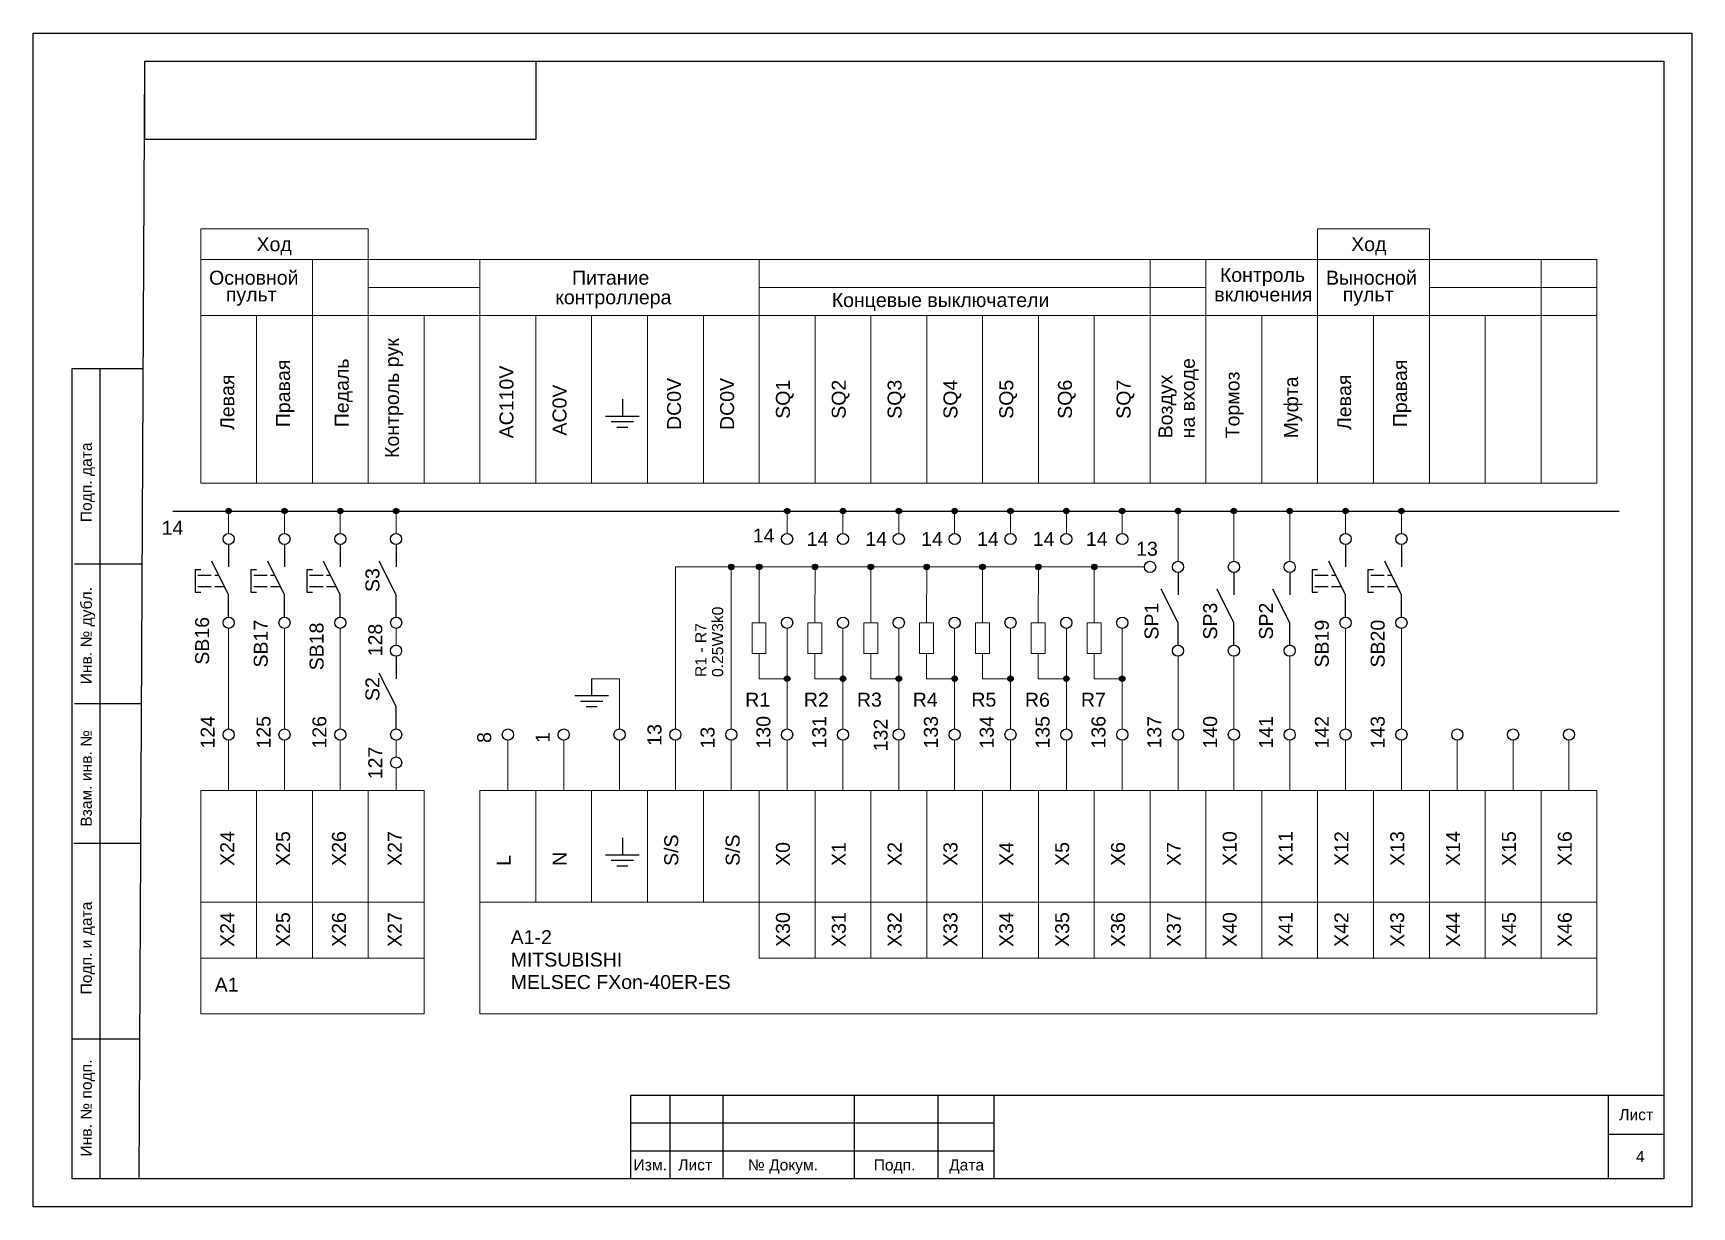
# Model space of a CAD drawing. Header units: millimetres. Extents: x 1674 to 4134, y 2914 to 4124.
# Drawn here: x 2650 to 2947, y 3615.5 to 3825.5 of the extents above; entities that cross this region are included whole.
import ezdxf

# ---------------------------------------------------------------- set-up
doc = ezdxf.new("R2010")
doc.units = ezdxf.units.MM
doc.linetypes.add('ACAD_ISO02W100', pattern=[15, 12, -3])
for name, color, linetype, lineweight in [('Аппаратура', 7, 'Continuous', 20), ('Маркировка', 7, 'Continuous', 25), ('Рамки', 7, 'Continuous', 25)]:
    doc.layers.add(name, color=color, linetype=linetype, lineweight=lineweight)
doc.styles.get("Standard").update_dxf_attribs({"font": 'arial.ttf'})

msp = doc.modelspace()

# ---------------------------------------------------------------- texts
for s, p in [('Ход', (2690, 3786.5)), ('Ход', (2886, 3786.5)), ('Основной', (2681.5, 3780.5)), ('Питание', (2746.5, 3780.5)), ('Контроль', (2862.5, 3781)), ('Выносной', (2881.5, 3780.5)), ('пульт', (2684.5, 3777.5)), ('контроллера', (2743.5, 3777)), ('Концевые выключатели', (2793, 3776.5)), ('включения', (2861.5, 3777.5)), ('пульт', (2884.5, 3777.5)), ('14', (2673, 3735.75)), ('14', (2778.86, 3734.37)), ('14', (2788.5, 3733.75)), ('14', (2799, 3733.75)), ('14', (2809, 3733.75)), ('14', (2819, 3733.75)), ('14', (2829, 3733.75)), ('14', (2838.5, 3733.75)), ('13', (2847.5, 3732)), ('R1', (2777.5, 3705)), ('R2', (2788, 3705)), ('R3', (2797.5, 3705)), ('R4', (2807.5, 3705)), ('R5', (2818, 3705)), ('R6', (2827.59, 3704.98)), ('R7', (2837.61, 3705)), ('A1-2', (2735.5, 3662.5)), ('MITSUBISHI', (2735.5, 3658.48)), ('A1', (2682.5, 3654)), ('MELSEC FXon-40ER-ES', (2735.5, 3654.47))]:
    msp.add_text(s, height=2.5).set_placement(p)
for s, p in [('Контроль рук', (2715.5, 3749.5)), ('Правая', (2696, 3755)), ('Педаль', (2706.5, 3755)), ('AC110V', (2736, 3753)), ('на входе', (2858, 3753)), ('Правая', (2896, 3755)), ('Левая', (2686, 3754.5)), ('DC0V', (2766, 3754.5)), ('DC0V', (2775.5, 3754.5)), ('SQ1', (2785.5, 3756.5)), ('SQ2', (2795.5, 3756.5)), ('SQ3', (2805.5, 3756.5)), ('SQ4', (2815.5, 3756.5)), ('SQ5', (2825.5, 3756.5)), ('SQ6', (2836, 3756.5)), ('SQ7', (2846.5, 3756.5)), ('Воздух', (2854, 3753)), ('Тормоз', (2866, 3753)), ('Муфта', (2876.5, 3753)), ('Левая', (2886, 3754.5)), ('AC0V', (2745.5, 3753.5)), ('S3', (2712, 3725.5)), ('SP1', (2851.5, 3717)), ('SP3', (2862, 3717)), ('SP2', (2872, 3717)), ('SB16', (2681.5, 3712.5)), ('SB17', (2692, 3712)), ('SB18', (2702, 3711.5)), ('128', (2712.5, 3714)), ('SB19', (2882, 3712)), ('SB20', (2892, 3712)), ('S2', (2712, 3706)), ('124', (2682.5, 3697.5)), ('125', (2692.5, 3697.5)), ('126', (2702.5, 3697.5)), ('13', (2762.5, 3698)), ('13', (2772, 3697.5)), ('130', (2782, 3697.5)), ('131', (2792, 3697.5)), ('132', (2803, 3697)), ('133', (2812, 3697.5)), ('134', (2822, 3697.5)), ('135', (2832, 3697.5)), ('136', (2842, 3697.5)), ('137', (2852, 3697.5)), ('140', (2862, 3697.5)), ('141', (2872, 3697.5)), ('142', (2882, 3697.5)), ('143', (2892, 3697.5)), ('127', (2712.5, 3692)), ('8', (2732, 3698.5)), ('1', (2742.5, 3698.5)), ('X24', (2686, 3676.5)), ('X25', (2696, 3676.5)), ('X26', (2706, 3676.5)), ('X27', (2716, 3676.5)), ('S/S', (2765.5, 3676.5)), ('S/S', (2776.5, 3676.5)), ('X0', (2785.5, 3676.5)), ('X1', (2795.5, 3676.5)), ('X2', (2805.5, 3676.5)), ('X3', (2815.5, 3676.5)), ('X4', (2825.5, 3676.5)), ('X5', (2835.5, 3676.5)), ('X6', (2845.5, 3676.5)), ('X7', (2855.5, 3676.5)), ('X10', (2865.5, 3676.5)), ('X11', (2875.5, 3676.5)), ('X12', (2885.5, 3676.5)), ('X13', (2895.5, 3676.5)), ('X14', (2905.5, 3676.5)), ('X15', (2915.5, 3676.5)), ('X16', (2925.5, 3676.5)), ('L', (2735.5, 3676.5)), ('N', (2745.5, 3676.5)), ('X24', (2686, 3662)), ('X25', (2696, 3662)), ('X26', (2706, 3662)), ('X27', (2716, 3662)), ('X30', (2785.5, 3662)), ('X31', (2795.5, 3662)), ('X32', (2805.5, 3662)), ('X33', (2815.5, 3662)), ('X34', (2825.5, 3662)), ('X35', (2835.5, 3662)), ('X36', (2845.5, 3662)), ('X37', (2855.5, 3662)), ('X40', (2865.5, 3662)), ('X41', (2875.5, 3662)), ('X42', (2885.5, 3662)), ('X43', (2895.5, 3662)), ('X44', (2905.5, 3662)), ('X45', (2915.5, 3662)), ('X46', (2925.5, 3662))]:
    msp.add_text(s, height=2.5, rotation=90).set_placement(p)
at = {"layer": 'Маркировка'}
for s, p in [('0.25W3k0', (2773.55, 3710.31)), ('0.25W3k0', (2773.55, 3710.31)), ('R1 - R7', (2770.55, 3710.31))]:
    msp.add_text(s, height=2, rotation=90, dxfattribs=at).set_placement(p)
at = {"layer": 'Рамки'}
for s, p in [('Подп. дата', (2660.5, 3738)), ('Инв. № дубл.', (2660.5, 3709)), ('Взам. инв. №', (2660.5, 3683.5)), ('Подп. и дата', (2660.5, 3653.5)), ('Инв. № подп.', (2660.5, 3624.5))]:
    msp.add_text(s, height=2, rotation=90, dxfattribs=at).set_placement(p)
for s, p in [('Лист', (2934, 3631)), ('Изм.', (2757.5, 3622)), ('Лист', (2765.5, 3622)), ('№ Докум.', (2778, 3622)), ('Подп.', (2800.5, 3622)), ('Дата', (2814, 3622)), ('4', (2937, 3623.5))]:
    msp.add_text(s, height=2, dxfattribs=at).set_placement(p)

# ---------------------------------------------------------------- hatches: boundary and pattern name
h = msp.add_hatch(color=256)
h.dxf.hatch_style = 1
h.paths.add_polyline_path([(2685.5, 3740, 1), (2684.5, 3740, 1)])
h = msp.add_hatch(color=256)
h.dxf.hatch_style = 1
h.paths.add_polyline_path([(2695.5, 3740, 1), (2694.5, 3740, 1)])
h = msp.add_hatch(color=256)
h.dxf.hatch_style = 1
h.paths.add_polyline_path([(2705.5, 3740, 1), (2704.5, 3740, 1)])
h = msp.add_hatch(color=256)
h.dxf.hatch_style = 1
h.paths.add_polyline_path([(2715.5, 3740, 1), (2714.5, 3740, 1)])
h = msp.add_hatch(color=256)
h.dxf.hatch_style = 1
h.paths.add_polyline_path([(2785.5, 3740, 1), (2784.5, 3740, 1)])
h = msp.add_hatch(color=256)
h.dxf.hatch_style = 1
h.paths.add_polyline_path([(2795.5, 3740, 1), (2794.5, 3740, 1)])
h = msp.add_hatch(color=256)
h.dxf.hatch_style = 1
h.paths.add_polyline_path([(2805.5, 3740, 1), (2804.5, 3740, 1)])
h = msp.add_hatch(color=256)
h.dxf.hatch_style = 1
h.paths.add_polyline_path([(2815.5, 3740, 1), (2814.5, 3740, 1)])
h = msp.add_hatch(color=256)
h.dxf.hatch_style = 1
h.paths.add_polyline_path([(2825.5, 3740, 1), (2824.5, 3740, 1)])
h = msp.add_hatch(color=256)
h.dxf.hatch_style = 1
h.paths.add_polyline_path([(2835.5, 3740, 1), (2834.5, 3740, 1)])
h = msp.add_hatch(color=256)
h.dxf.hatch_style = 1
h.paths.add_polyline_path([(2845.5, 3740, 1), (2844.5, 3740, 1)])
h = msp.add_hatch(color=256)
h.dxf.hatch_style = 1
h.paths.add_polyline_path([(2855.5, 3740, 1), (2854.5, 3740, 1)])
h = msp.add_hatch(color=256)
h.dxf.hatch_style = 1
h.paths.add_polyline_path([(2865.5, 3740, 1), (2864.5, 3740, 1)])
h = msp.add_hatch(color=256)
h.dxf.hatch_style = 1
h.paths.add_polyline_path([(2875.5, 3740, 1), (2874.5, 3740, 1)])
h = msp.add_hatch(color=256)
h.dxf.hatch_style = 1
h.paths.add_polyline_path([(2885.5, 3740, 1), (2884.5, 3740, 1)])
h = msp.add_hatch(color=256)
h.dxf.hatch_style = 1
h.paths.add_polyline_path([(2895.5, 3740, 1), (2894.5, 3740, 1)])
h = msp.add_hatch(color=256)
h.dxf.hatch_style = 1
h.paths.add_polyline_path([(2775.5, 3730, 1), (2774.5, 3730, 1)])
h = msp.add_hatch(color=256)
h.dxf.hatch_style = 1
h.paths.add_polyline_path([(2780.5, 3730, 1), (2779.5, 3730, 1)])
h = msp.add_hatch(color=256)
h.dxf.hatch_style = 1
h.paths.add_polyline_path([(2790.5, 3730, 1), (2789.5, 3730, 1)])
h = msp.add_hatch(color=256)
h.dxf.hatch_style = 1
h.paths.add_polyline_path([(2800.5, 3730, 1), (2799.5, 3730, 1)])
h = msp.add_hatch(color=256)
h.dxf.hatch_style = 1
h.paths.add_polyline_path([(2810.5, 3730, 1), (2809.5, 3730, 1)])
h = msp.add_hatch(color=256)
h.dxf.hatch_style = 1
h.paths.add_polyline_path([(2820.5, 3730, 1), (2819.5, 3730, 1)])
h = msp.add_hatch(color=256)
h.dxf.hatch_style = 1
h.paths.add_polyline_path([(2830.5, 3730, 1), (2829.5, 3730, 1)])
h = msp.add_hatch(color=256)
h.dxf.hatch_style = 1
h.paths.add_polyline_path([(2840.5, 3730, 1), (2839.5, 3730, 1)])
h = msp.add_hatch(color=256)
h.dxf.hatch_style = 1
h.paths.add_polyline_path([(2785.5, 3710, 1), (2784.5, 3710, 1)])
h = msp.add_hatch(color=256)
h.dxf.hatch_style = 1
h.paths.add_polyline_path([(2795.5, 3710, 1), (2794.5, 3710, 1)])
h = msp.add_hatch(color=256)
h.dxf.hatch_style = 1
h.paths.add_polyline_path([(2805.5, 3710, 1), (2804.5, 3710, 1)])
h = msp.add_hatch(color=256)
h.dxf.hatch_style = 1
h.paths.add_polyline_path([(2815.5, 3710, 1), (2814.5, 3710, 1)])
h = msp.add_hatch(color=256)
h.dxf.hatch_style = 1
h.paths.add_polyline_path([(2825.5, 3710, 1), (2824.5, 3710, 1)])
h = msp.add_hatch(color=256)
h.dxf.hatch_style = 1
h.paths.add_polyline_path([(2835.5, 3710, 1), (2834.5, 3710, 1)])
h = msp.add_hatch(color=256)
h.dxf.hatch_style = 1
h.paths.add_polyline_path([(2845.5, 3710, 1), (2844.5, 3710, 1)])

# ---------------------------------------------------------------- linework, layer by layer
for p, q in [((2755.5, 3760), (2755.5, 3757)), ((2752.5, 3757), (2758.5, 3757)), ((2753.5, 3756), (2757.5, 3756)), ((2754.5, 3755), (2756.5, 3755)), ((2675, 3740), (2934, 3740)), ((2685, 3734), (2685, 3730)), ((2695, 3734), (2695, 3730)), ((2705, 3734), (2705, 3730)), ((2714.98, 3734), (2714.98, 3730)), ((2885, 3734), (2885, 3730)), ((2895, 3734), (2895, 3730)), ((2685, 3725), (2682, 3731)), ((2695, 3725), (2692, 3731)), ((2705, 3725), (2702, 3731)), ((2714.98, 3725), (2711.98, 3731)), ((2885, 3725), (2882, 3731)), ((2895, 3725), (2892, 3731)), ((2680, 3729.5), (2679, 3729.5)), ((2679, 3729.5), (2679, 3725.5)), ((2690, 3729.5), (2689, 3729.5)), ((2689, 3729.5), (2689, 3725.5)), ((2700, 3729.5), (2699, 3729.5)), ((2699, 3729.5), (2699, 3725.5)), ((2855, 3729), (2855, 3725)), ((2865, 3729), (2865, 3725)), ((2875, 3729), (2875, 3725)), ((2880, 3729.5), (2879, 3729.5)), ((2879, 3729.5), (2879, 3725.5)), ((2890, 3729.5), (2889, 3729.5)), ((2889, 3729.5), (2889, 3725.5)), ((2679, 3725.5), (2680, 3725.5)), ((2685, 3721), (2685, 3725)), ((2689, 3725.5), (2690, 3725.5)), ((2695, 3721), (2695, 3725)), ((2699, 3725.5), (2700, 3725.5)), ((2705, 3721), (2705, 3725)), ((2714.98, 3721), (2714.98, 3725)), ((2855, 3720), (2852, 3726)), ((2865, 3720), (2862, 3726)), ((2875, 3720), (2872, 3726)), ((2879, 3725.5), (2880, 3725.5)), ((2885, 3721), (2885, 3725)), ((2889, 3725.5), (2890, 3725.5)), ((2895, 3721), (2895, 3725)), ((2855, 3716), (2855, 3720)), ((2865, 3716), (2865, 3720)), ((2875, 3716), (2875, 3720)), ((2714.98, 3714), (2714.98, 3710)), ((2714.98, 3705), (2711.98, 3711)), ((2750, 3710), (2750, 3707)), ((2747, 3707), (2753, 3707)), ((2714.98, 3701), (2714.98, 3705)), ((2748, 3706), (2752, 3706)), ((2749, 3705), (2751, 3705)), ((2755.5, 3681.5), (2755.5, 3678.5)), ((2752.5, 3678.5), (2758.5, 3678.5)), ((2753.5, 3677.5), (2757.5, 3677.5)), ((2754.5, 3676.5), (2756.5, 3676.5))]:
    msp.add_line(p, q)
at = {"linetype": 'ACAD_ISO02W100', "ltscale": 0.2}
for p, q in [((2679.5, 3728.5), (2683.25, 3728.5)), ((2689.5, 3728.5), (2693.25, 3728.5)), ((2699.5, 3728.5), (2703.25, 3728.5)), ((2879.5, 3728.5), (2883.25, 3728.5)), ((2889.5, 3728.5), (2893.25, 3728.5)), ((2679.5, 3726.5), (2684.25, 3726.5)), ((2689.5, 3726.5), (2694.25, 3726.5)), ((2699.5, 3726.5), (2704.25, 3726.5)), ((2879.5, 3726.5), (2884.25, 3726.5)), ((2889.5, 3726.5), (2894.25, 3726.5))]:
    msp.add_line(p, q, dxfattribs=at)
for centre, radius in [((2685, 3740), 0.5), ((2695, 3740), 0.5), ((2705, 3740), 0.5), ((2715, 3740), 0.5), ((2785, 3740), 0.5), ((2795, 3740), 0.5), ((2805, 3740), 0.5), ((2815, 3740), 0.5), ((2825, 3740), 0.5), ((2835, 3740), 0.5), ((2845, 3740), 0.5), ((2855, 3740), 0.5), ((2865, 3740), 0.5), ((2875, 3740), 0.5), ((2885, 3740), 0.5), ((2895, 3740), 0.5), ((2685, 3735), 1), ((2695, 3735), 1), ((2705, 3735), 1), ((2714.98, 3735), 1), ((2785, 3735), 1), ((2795, 3735), 1), ((2805, 3735), 1), ((2815, 3735), 1), ((2825, 3735), 1), ((2835, 3735), 1), ((2845, 3735), 1), ((2885, 3735), 1), ((2895, 3735), 1), ((2775, 3730), 0.5), ((2780, 3730), 0.5), ((2790, 3730), 0.5), ((2800, 3730), 0.5), ((2810, 3730), 0.5), ((2820, 3730), 0.5), ((2830, 3730), 0.5), ((2840, 3730), 0.5), ((2850, 3730), 1), ((2855, 3730), 1), ((2865, 3730), 1), ((2875, 3730), 1), ((2685, 3720), 1), ((2695, 3720), 1), ((2705, 3720), 1), ((2715, 3720), 1), ((2785, 3720), 1), ((2795, 3720), 1), ((2805, 3720), 1), ((2815, 3720), 1), ((2825, 3720), 1), ((2835, 3720), 1), ((2845, 3720), 1), ((2885, 3720), 1), ((2895, 3720), 1), ((2714.98, 3715), 1), ((2855, 3715), 1), ((2865, 3715), 1), ((2875, 3715), 1), ((2785, 3710), 0.5), ((2795, 3710), 0.5), ((2805, 3710), 0.5), ((2815, 3710), 0.5), ((2825, 3710), 0.5), ((2835, 3710), 0.5), ((2845, 3710), 0.5), ((2685, 3700), 1), ((2695, 3700), 1), ((2705, 3700), 1), ((2715, 3700), 1), ((2735, 3700), 1), ((2745, 3700), 1), ((2755, 3700), 1), ((2765, 3700), 1), ((2775, 3700), 1), ((2785, 3700), 1), ((2795, 3700), 1), ((2805, 3700), 1), ((2815, 3700), 1), ((2825, 3700), 1), ((2835, 3700), 1), ((2845, 3700), 1), ((2855, 3700), 1), ((2865, 3700), 1), ((2875, 3700), 1), ((2885, 3700), 1), ((2895, 3700), 1), ((2905, 3700), 1), ((2915, 3700), 1), ((2925, 3700), 1), ((2715, 3695), 1)]:
    msp.add_circle(centre, radius)
at = {"layer": 'Аппаратура'}
for p, q in [((2680, 3785), (2930, 3785)), ((2680, 3745), (2680, 3785)), ((2700, 3745), (2700, 3785)), ((2710, 3745), (2710, 3785)), ((2730, 3745), (2730, 3785)), ((2780, 3745), (2780, 3785)), ((2850, 3745), (2850, 3785)), ((2860, 3745), (2860, 3785)), ((2880, 3745), (2880, 3785)), ((2900, 3745), (2900, 3785)), ((2920, 3745), (2920, 3785)), ((2930, 3745), (2930, 3785)), ((2710, 3780), (2730, 3780)), ((2780, 3780), (2860, 3780)), ((2900, 3780), (2930, 3780)), ((2680, 3775), (2930, 3775)), ((2690, 3745), (2690, 3775)), ((2720, 3745), (2720, 3775)), ((2740, 3745), (2740, 3775)), ((2750, 3745), (2750, 3775)), ((2760, 3745), (2760, 3775)), ((2770, 3745), (2770, 3775)), ((2790, 3745), (2790, 3775)), ((2800, 3745), (2800, 3775)), ((2810, 3745), (2810, 3775)), ((2820, 3745), (2820, 3775)), ((2830, 3745), (2830, 3775)), ((2840, 3745), (2840, 3775)), ((2870, 3745), (2870, 3775)), ((2890, 3745), (2890, 3775)), ((2910, 3745), (2910, 3775)), ((2680, 3745), (2930, 3745)), ((2685, 3736), (2685, 3740)), ((2695, 3736), (2695, 3740)), ((2705, 3736), (2705, 3740)), ((2715, 3736), (2715, 3740)), ((2785, 3736), (2785, 3740)), ((2795, 3736), (2795, 3740)), ((2805, 3736), (2805, 3740)), ((2815, 3736), (2815, 3740)), ((2825, 3736), (2825, 3740)), ((2835, 3736), (2835, 3740)), ((2845, 3736), (2845, 3740)), ((2855, 3731), (2855, 3739.5)), ((2865, 3731), (2865, 3739.5)), ((2875, 3731), (2875, 3739.5)), ((2885, 3736), (2885, 3740)), ((2895, 3736), (2895, 3740)), ((2765, 3701), (2765, 3730)), ((2765, 3730), (2779, 3730)), ((2775, 3701), (2775, 3730)), ((2779, 3730), (2849, 3730)), ((2779.97, 3720), (2780, 3730)), ((2789.97, 3720), (2790, 3730)), ((2799.97, 3720), (2800, 3730)), ((2809.97, 3720), (2810, 3730)), ((2819.97, 3720), (2820, 3730)), ((2829.97, 3720), (2830, 3730)), ((2839.97, 3720), (2840, 3730)), ((2685, 3719), (2685, 3701)), ((2695, 3719), (2695, 3701)), ((2705, 3719), (2705, 3701)), ((2715, 3716), (2715, 3719)), ((2785, 3719), (2785, 3701)), ((2795, 3719), (2795, 3701)), ((2805, 3719), (2805, 3701)), ((2815, 3719), (2815, 3701)), ((2825, 3719), (2825, 3701)), ((2835, 3719), (2835, 3701)), ((2845, 3719), (2845, 3701)), ((2885, 3719), (2885, 3701)), ((2895, 3719), (2895, 3701)), ((2779.97, 3714.5), (2779.97, 3710)), ((2789.97, 3714.5), (2789.97, 3710)), ((2799.97, 3714.5), (2799.97, 3710)), ((2809.97, 3714.5), (2809.97, 3710)), ((2819.97, 3714.5), (2819.97, 3710)), ((2829.97, 3714.5), (2829.97, 3710)), ((2839.97, 3714.5), (2839.97, 3710)), ((2855, 3714), (2855, 3701)), ((2865, 3714), (2865, 3701)), ((2875, 3714), (2875, 3701)), ((2755, 3710), (2750, 3710)), ((2755, 3701), (2755, 3710)), ((2779.97, 3710), (2785, 3710)), ((2789.97, 3710), (2795, 3710)), ((2799.97, 3710), (2805, 3710)), ((2809.97, 3710), (2815, 3710)), ((2819.97, 3710), (2825, 3710)), ((2829.97, 3710), (2835, 3710)), ((2839.97, 3710), (2845, 3710)), ((2685, 3690), (2685, 3699)), ((2695, 3690), (2695, 3699)), ((2705, 3690), (2705, 3699)), ((2715, 3696), (2715, 3699)), ((2735, 3690), (2735, 3699)), ((2745, 3690), (2745, 3699)), ((2755, 3690), (2755, 3699)), ((2765, 3690), (2765, 3699)), ((2775, 3690), (2775, 3699)), ((2785, 3690), (2785, 3699)), ((2795, 3690), (2795, 3699)), ((2805, 3690), (2805, 3699)), ((2815, 3690), (2815, 3699)), ((2825, 3690), (2825, 3699)), ((2835, 3690), (2835, 3699)), ((2845, 3690), (2845, 3699)), ((2855, 3690), (2855, 3699)), ((2865, 3690), (2865, 3699)), ((2875, 3690), (2875, 3699)), ((2885, 3690), (2885, 3699)), ((2895, 3690), (2895, 3699)), ((2905, 3690), (2905, 3699)), ((2915, 3690), (2915, 3699)), ((2925, 3690), (2925, 3699)), ((2715, 3690), (2715, 3694))]:
    msp.add_line(p, q, dxfattribs=at)
for points in [[(2680, 3785), (2710, 3785), (2710, 3790.5), (2680, 3790.5)], [(2880, 3785), (2900, 3785), (2900, 3790.5), (2880, 3790.5)], [(2778.72, 3720), (2781.22, 3720), (2781.22, 3714.5), (2778.72, 3714.5)], [(2788.72, 3720), (2791.22, 3720), (2791.22, 3714.5), (2788.72, 3714.5)], [(2798.72, 3720), (2801.22, 3720), (2801.22, 3714.5), (2798.72, 3714.5)], [(2808.72, 3720), (2811.22, 3720), (2811.22, 3714.5), (2808.72, 3714.5)], [(2818.72, 3720), (2821.22, 3720), (2821.22, 3714.5), (2818.72, 3714.5)], [(2828.72, 3720), (2831.22, 3720), (2831.22, 3714.5), (2828.72, 3714.5)], [(2838.72, 3720), (2841.22, 3720), (2841.22, 3714.5), (2838.72, 3714.5)], [(2680, 3670), (2690, 3670), (2690, 3690), (2680, 3690)], [(2690, 3670), (2700, 3670), (2700, 3690), (2690, 3690)], [(2700, 3670), (2710, 3670), (2710, 3690), (2700, 3690)], [(2710, 3670), (2720, 3670), (2720, 3690), (2710, 3690)], [(2730, 3670), (2740, 3670), (2740, 3690), (2730, 3690)], [(2740, 3670), (2750, 3670), (2750, 3690), (2740, 3690)], [(2750, 3670), (2760, 3670), (2760, 3690), (2750, 3690)], [(2760, 3670), (2770, 3670), (2770, 3690), (2760, 3690)], [(2770, 3670), (2780, 3670), (2780, 3690), (2770, 3690)], [(2780, 3670), (2790, 3670), (2790, 3690), (2780, 3690)], [(2790, 3670), (2800, 3670), (2800, 3690), (2790, 3690)], [(2800, 3670), (2810, 3670), (2810, 3690), (2800, 3690)], [(2810, 3670), (2820, 3670), (2820, 3690), (2810, 3690)], [(2820, 3670), (2830, 3670), (2830, 3690), (2820, 3690)], [(2830, 3670), (2840, 3670), (2840, 3690), (2830, 3690)], [(2840, 3670), (2850, 3670), (2850, 3690), (2840, 3690)], [(2850, 3670), (2860, 3670), (2860, 3690), (2850, 3690)], [(2860, 3670), (2870, 3670), (2870, 3690), (2860, 3690)], [(2870, 3670), (2880, 3670), (2880, 3690), (2870, 3690)], [(2880, 3670), (2890, 3670), (2890, 3690), (2880, 3690)], [(2890, 3670), (2900, 3670), (2900, 3690), (2890, 3690)], [(2900, 3670), (2910, 3670), (2910, 3690), (2900, 3690)], [(2910, 3670), (2920, 3670), (2920, 3690), (2910, 3690)], [(2920, 3670), (2930, 3670), (2930, 3690), (2920, 3690)], [(2680, 3670), (2720, 3670), (2720, 3650), (2680, 3650)], [(2680, 3660), (2690, 3660), (2690, 3670), (2680, 3670)], [(2690, 3660), (2700, 3660), (2700, 3670), (2690, 3670)], [(2700, 3660), (2710, 3660), (2710, 3670), (2700, 3670)], [(2710, 3660), (2720, 3660), (2720, 3670), (2710, 3670)], [(2730, 3670), (2930, 3670), (2930, 3650), (2730, 3650)], [(2780, 3660), (2790, 3660), (2790, 3670), (2780, 3670)], [(2790, 3660), (2800, 3660), (2800, 3670), (2790, 3670)], [(2800, 3660), (2810, 3660), (2810, 3670), (2800, 3670)], [(2810, 3660), (2820, 3660), (2820, 3670), (2810, 3670)], [(2820, 3660), (2830, 3660), (2830, 3670), (2820, 3670)], [(2830, 3660), (2840, 3660), (2840, 3670), (2830, 3670)], [(2840, 3660), (2850, 3660), (2850, 3670), (2840, 3670)], [(2850, 3660), (2860, 3660), (2860, 3670), (2850, 3670)], [(2860, 3660), (2870, 3660), (2870, 3670), (2860, 3670)], [(2870, 3660), (2880, 3660), (2880, 3670), (2870, 3670)], [(2880, 3660), (2890, 3660), (2890, 3670), (2880, 3670)], [(2890, 3660), (2900, 3660), (2900, 3670), (2890, 3670)], [(2900, 3660), (2910, 3660), (2910, 3670), (2900, 3670)], [(2910, 3660), (2920, 3660), (2920, 3670), (2910, 3670)], [(2920, 3660), (2930, 3660), (2930, 3670), (2920, 3670)]]:
    msp.add_lwpolyline(points, close=True, dxfattribs=at)
at = {"layer": 'Рамки'}
for p, q in [((2669, 3620.5), (2670, 3820.5)), ((2670, 3820.5), (2942, 3820.5)), ((2942, 3820.5), (2942, 3620.5)), ((2657, 3765.5), (2669.72, 3765.5)), ((2657, 3620.5), (2657, 3765.5)), ((2662, 3620.5), (2662, 3765.5)), ((2669.42, 3730.5), (2657.42, 3730.5)), ((2669.42, 3705.5), (2657.42, 3705.5)), ((2669.3, 3680.5), (2657.3, 3680.5)), ((2669.12, 3645.5), (2657.12, 3645.5)), ((2669.12, 3645.5), (2657.12, 3645.5)), ((2669.12, 3645.5), (2657.12, 3645.5)), ((2764, 3635.5), (2764, 3620.5)), ((2773.5, 3635.5), (2773.5, 3620.5)), ((2797, 3635.5), (2797, 3620.5)), ((2812, 3635.5), (2812, 3620.5)), ((2932, 3635.5), (2932, 3620.5)), ((2757, 3630.5), (2822, 3630.5)), ((2932, 3628.5), (2942, 3628.5)), ((2757, 3625.5), (2822, 3625.5)), ((2669, 3620.5), (2657, 3620.5)), ((2942, 3620.5), (2669, 3620.5))]:
    msp.add_line(p, q, dxfattribs=at)
for points in [[(2650, 3825.5), (2947, 3825.5), (2947, 3615.5), (2650, 3615.5)], [(2670, 3820.5), (2740, 3820.5), (2740, 3806.5), (2670, 3806.5)], [(2757, 3620.5), (2757, 3635.5), (2942, 3635.5), (2942, 3620.5)], [(2757, 3635.5), (2822, 3635.5), (2822, 3620.5), (2757, 3620.5)]]:
    msp.add_lwpolyline(points, close=True, dxfattribs=at)

msp.set_redraw_order([(e.dxf.handle, doc.entitydb.next_handle()) for e in msp.query("TEXT MTEXT ATTDEF DIMENSION ARC_DIMENSION")])  # texts and dimensions are drawn at this point

doc.saveas('drawing.dxf')
